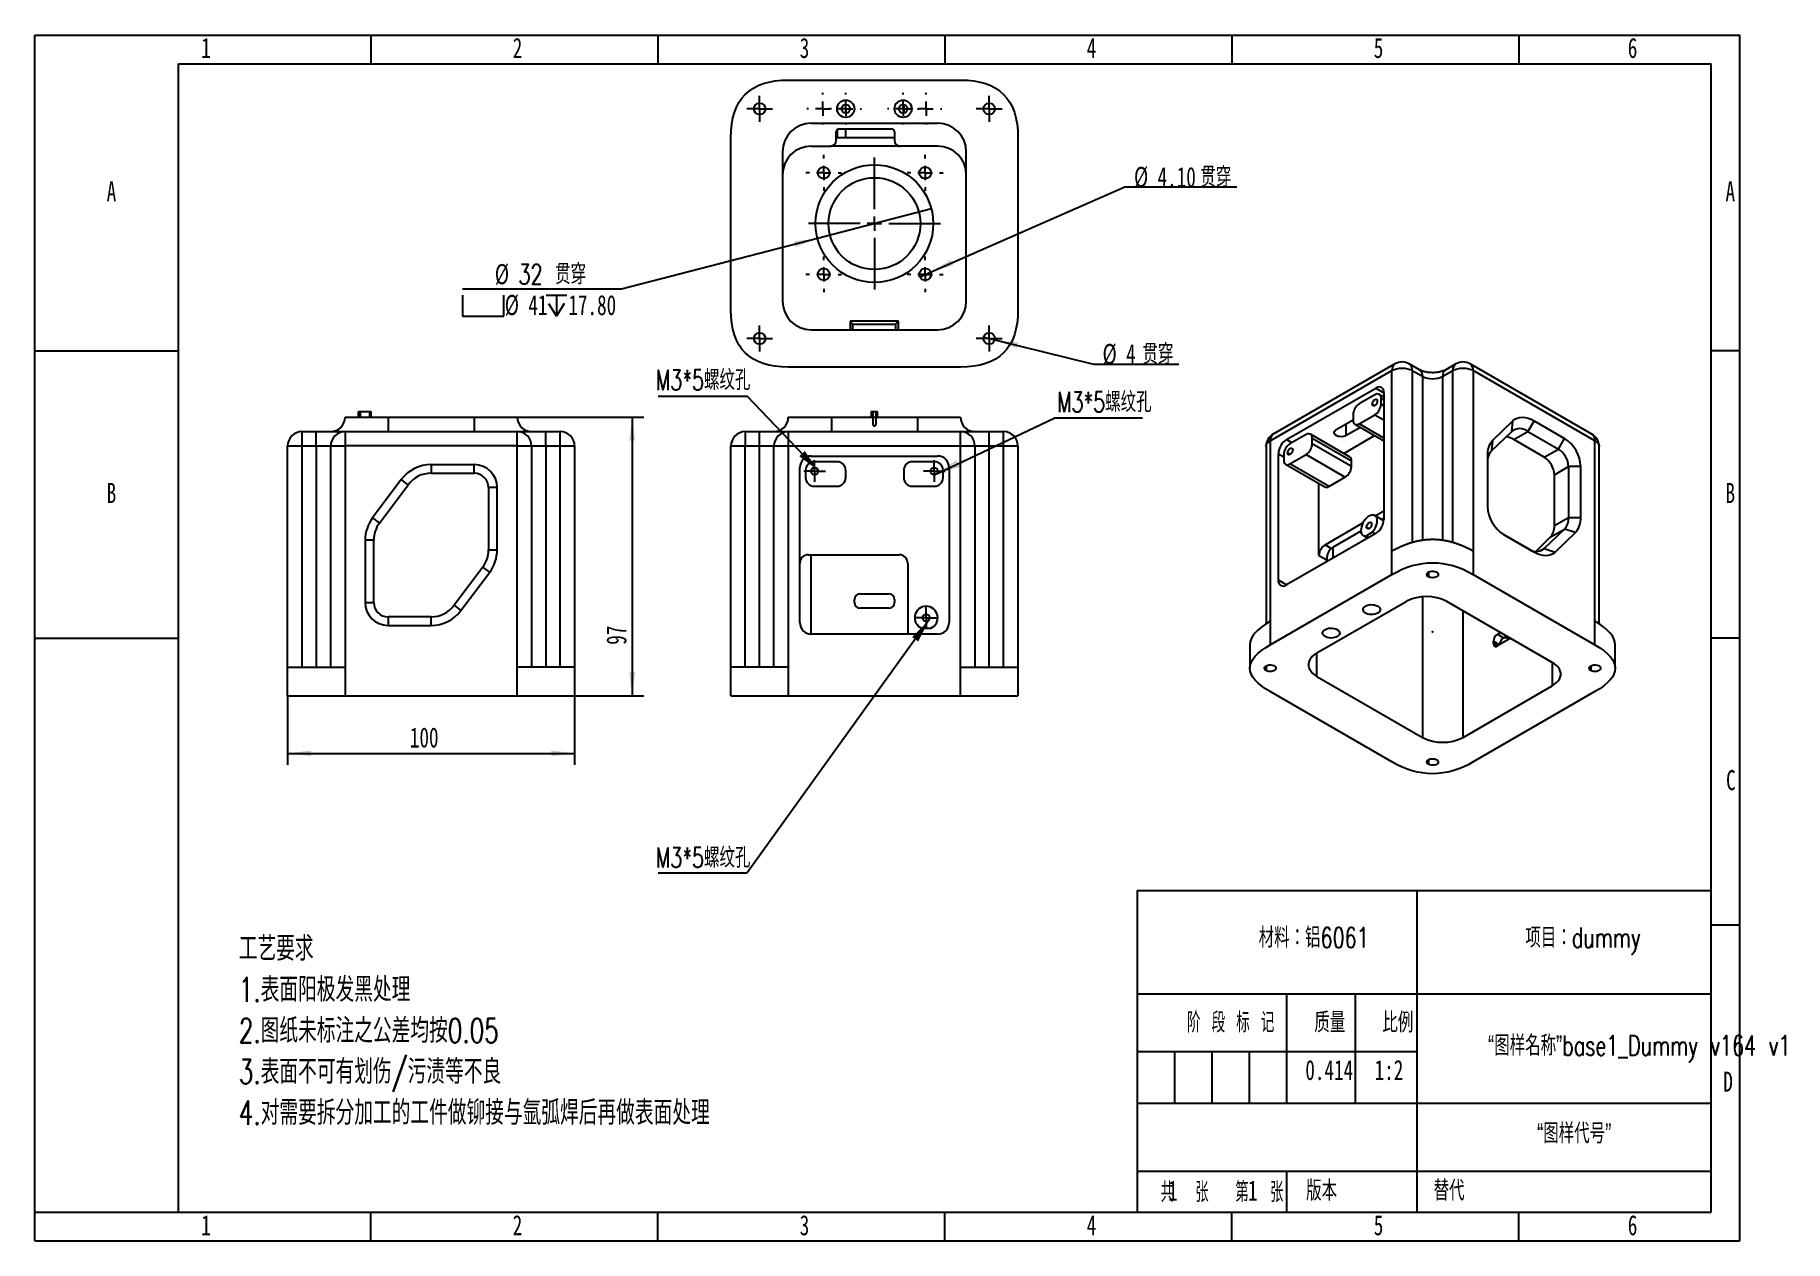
# Model space of a CAD drawing. Header units: millimetres. Extents: x 0 to 305, y 0 to 210.
import ezdxf

# ---------------------------------------------------------------- set-up
doc = ezdxf.new("R2010")
doc.units = ezdxf.units.MM
doc.header["$PDSIZE"] = -1
doc.layers.add('图框', color=7, linetype='Continuous')
doc.styles.add('SLDTEXTSTYLE0', font='TXT', dxfattribs={"width": 0.7, "bigfont": 'bigfont'})
doc.styles.add('SLDTEXTSTYLE1', font='TXT', dxfattribs={"width": 0.6, "bigfont": 'bigfont'})
doc.styles.add('SLDTEXTSTYLE2', font='TXT', dxfattribs={"width": 0.614286, "bigfont": 'bigfont'})
doc.styles.add('SLDTEXTSTYLE3', font='TXT', dxfattribs={"width": 0.7})
doc.dimstyles.new('SLDDIMSTYLE0', dxfattribs={"dimtxt": 0.18, "dimasz": 4.08, "dimexe": 0, "dimexo": 0.0625, "dimgap": 0, "dimtad": 0, "dimtih": 1, "dimtoh": 1, "dimdec": 0, "dimrnd": 1e-09, "dimzin": 0, "dimdsep": 46, "dimtxsty": 'Standard', "dimsah": 1, "dimcen": 0.09, "dimadec": 0, "dimazin": 0, "dimtfac": 4.08, "dimtdec": 0, "dimtofl": 0, "dimtmove": 0, "dimatfit": 3, "dimfxl": 1, "dimfrac": 2, "dimtolj": 1, "dimtzin": 0, "dimarcsym": 0})
doc.dimstyles.new('SLDDIMSTYLE1', dxfattribs={"dimtxt": 3.5, "dimasz": 4.08, "dimexe": 0, "dimexo": 0.0625, "dimgap": 0.875, "dimtad": 0, "dimtih": 1, "dimtoh": 1, "dimlfac": 2, "dimrnd": 1e-09, "dimzin": 12, "dimdsep": 46, "dimtxsty": 'SLDTEXTSTYLE3', "dimblk1": 'NONE', "dimsah": 1, "dimcen": 0, "dimadec": 0, "dimazin": 3, "dimtfac": 1, "dimtmove": 0, "dimatfit": 3, "dimldrblk": 'NONE', "dimfxl": 1, "dimfrac": 2, "dimtolj": 1, "dimtzin": 12, "dimarcsym": 0})
doc.dimstyles.new('SLDDIMSTYLE2', dxfattribs={"dimtxt": 3.5, "dimasz": 4.08, "dimexe": 0, "dimexo": 0.0625, "dimgap": 0.875, "dimtad": 0, "dimtih": 1, "dimtoh": 1, "dimlfac": 2, "dimrnd": 1e-09, "dimzin": 4, "dimdsep": 46, "dimtxsty": 'SLDTEXTSTYLE3', "dimblk1": 'NONE', "dimsah": 1, "dimcen": 0, "dimadec": 0, "dimazin": 1, "dimtfac": 1, "dimtmove": 0, "dimatfit": 3, "dimldrblk": 'NONE', "dimfxl": 1, "dimfrac": 2, "dimtolj": 1, "dimtzin": 12, "dimarcsym": 0})
doc.dimstyles.new('SLDDIMSTYLE3', dxfattribs={"dimtxt": 3.5, "dimasz": 4.08, "dimexe": 0, "dimexo": 0.0625, "dimgap": 0.875, "dimtad": 2, "dimlfac": 2, "dimrnd": 1e-09, "dimzin": 12, "dimdsep": 46, "dimtxsty": 'SLDTEXTSTYLE3', "dimsah": 1, "dimcen": 0.09, "dimadec": 0, "dimazin": 3, "dimtfac": 1, "dimtofl": 0, "dimtmove": 0, "dimatfit": 3, "dimfxl": 1, "dimfrac": 2, "dimtolj": 1, "dimtzin": 12, "dimarcsym": 0})

msp = doc.modelspace()

# ---------------------------------------------------------------- texts
at = {"layer": '图框'}
for s, insert, char_height, attachment_point, style in [('1', (29.7944, 209.4995), 3.5, 2, 'SLDTEXTSTYLE3'), ('2', (84.0444, 209.4995), 3.5, 2, 'SLDTEXTSTYLE3'), ('3', (134.0444, 209.4995), 3.5, 2, 'SLDTEXTSTYLE3'), ('4', (184.0444, 209.4995), 3.5, 2, 'SLDTEXTSTYLE3'), ('5', (234.0444, 209.4995), 3.5, 2, 'SLDTEXTSTYLE3'), ('6', (278.2969, 209.4995), 3.5, 2, 'SLDTEXTSTYLE3'), ('A', (13.3203, 184.5403), 3.5, 2, 'SLDTEXTSTYLE3'), ('A', (295.3203, 184.5403), 3.5, 2, 'SLDTEXTSTYLE3'), ('B', (13.3203, 131.9995), 3.5, 2, 'SLDTEXTSTYLE3'), ('B', (295.3203, 131.9995), 3.5, 2, 'SLDTEXTSTYLE3'), ('C', (295.4273, 81.9995), 3.5, 2, 'SLDTEXTSTYLE3'), ('材料：铝6061', (222.7492, 54.5771), 3.5, 2, 'SLDTEXTSTYLE0'), ('工艺要求', (35.4996, 53.0424), 4.23333, 1, 'SLDTEXTSTYLE0'), ('项目：dummy', (269.65, 54.5771), 3.5, 2, 'SLDTEXTSTYLE0'), ('1.表面阳极发黑处理', (35.4996, 45.898), 4.23333, 1, 'SLDTEXTSTYLE0'), ('阶 段 标 记', (208.2861, 39.8054), 3.5, 2, 'SLDTEXTSTYLE2'), ('质量', (225.5533, 39.8054), 3.5, 2, 'SLDTEXTSTYLE0'), ('比例', (237.4005, 39.8054), 3.5, 2, 'SLDTEXTSTYLE0'), ('2.图纸未标注之公差均按0.05', (35.4996, 38.7535), 4.233333, 1, 'SLDTEXTSTYLE0'), ('“图样名称”base1_Dummy v164 v1', (279.4591, 35.7907), 3.5, 2, 'SLDTEXTSTYLE0'), ('3.表面不可有划伤/污渍等不良', (35.4996, 31.6091), 4.233333, 1, 'SLDTEXTSTYLE0'), ('0.414', (225.4554, 31.5205), 3.5, 2, 'SLDTEXTSTYLE3'), ('1:2', (235.8582, 31.5205), 3.5, 2, 'SLDTEXTSTYLE3'), ('D', (294.9297, 29.4995), 3.5, 2, 'SLDTEXTSTYLE3'), ('4.对需要拆分加工的工件做铆接与氩弧焊后再做表面处理', (35.4996, 24.4646), 4.233333, 1, 'SLDTEXTSTYLE0'), ('“图样代号”', (268.1266, 20.4896), 3.5, 2, 'SLDTEXTSTYLE0'), ('共  张', (200.2625, 10.2618), 3.5, 2, 'SLDTEXTSTYLE1'), ('1', (197.3926, 10.5314), 3.5, 1, 'SLDTEXTSTYLE3'), ('第  张', (213.2899, 10.2618), 3.5, 2, 'SLDTEXTSTYLE1'), ('1', (211.295, 10.5314), 3.5, 1, 'SLDTEXTSTYLE3'), ('版本', (224.1202, 10.5314), 3.5, 2, 'SLDTEXTSTYLE0'), ('替代', (243.6406, 10.5314), 3.5, 1, 'SLDTEXTSTYLE0'), ('1', (29.7944, 4.4995), 3.5, 2, 'SLDTEXTSTYLE3'), ('2', (84.0444, 4.4995), 3.5, 2, 'SLDTEXTSTYLE3'), ('3', (134.0444, 4.4995), 3.5, 2, 'SLDTEXTSTYLE3'), ('4', (184.0444, 4.4995), 3.5, 2, 'SLDTEXTSTYLE3'), ('5', (234.0444, 4.4995), 3.5, 2, 'SLDTEXTSTYLE3'), ('6', (278.2969, 4.4995), 3.5, 2, 'SLDTEXTSTYLE3')]:
    msp.add_mtext(s, dxfattribs=dict(at, insert=insert, char_height=char_height, attachment_point=attachment_point, style=style))

# ---------------------------------------------------------------- blocks, each defined once
blk = doc.blocks.new('SW_NOTE_0')
at = {"layer": '图框', "color": 0}
blk.add_line((-15.5, 0), (0, 0), dxfattribs=at)
at = {"layer": '图框', "color": 0, "insert": (-15.94, 4.43), "char_height": 3.5, "attachment_point": 1, "style": 'SLDTEXTSTYLE0'}
blk.add_mtext('M3*5螺纹孔', dxfattribs=at)
blk = doc.blocks.new('SW_NOTE_0_1')
at = {"layer": '图框', "color": 0}
blk.add_line((15.34, 0), (0, 0), dxfattribs=at)
at = {"layer": '图框', "color": 0, "insert": (0.47, 4.55), "char_height": 3.5, "attachment_point": 1, "style": 'SLDTEXTSTYLE0'}
blk.add_mtext('M3*5螺纹孔', dxfattribs=at)
blk = doc.blocks.new('SW_NOTE_0_2')
at = {"layer": '图框', "color": 0}
blk.add_line((-15.5, 0), (0, 0), dxfattribs=at)
at = {"layer": '图框', "color": 0, "insert": (-15.94, 4.56), "char_height": 3.5, "attachment_point": 1, "style": 'SLDTEXTSTYLE0'}
blk.add_mtext('M3*5螺纹孔', dxfattribs=at)
blk = doc.blocks.new('SW_CENTERMARKSYMBOL_0')
at = {"layer": '图框', "color": 0}
for p, q in [((-1.25, 0), (-1.88225, 0)), ((0, 0), (-1.25, 0)), ((0, 1.25), (0, 1.88225)), ((0, 0), (0, 1.25)), ((0, 0), (0, -1.25)), ((0, 0), (1.25, 0)), ((1.25, 0), (1.88225, 0)), ((0, -1.25), (0, -1.88225))]:
    blk.add_line(p, q, dxfattribs=at)
blk = doc.blocks.new('SW_CENTERMARKSYMBOL_1')
at = {"layer": '图框', "color": 0}
for p, q in [((-1.25, 0), (-1.88225, 0)), ((0, 0), (-1.25, 0)), ((0, 1.25), (0, 1.88225)), ((0, 0), (0, 1.25)), ((0, 0), (0, -1.25)), ((0, 0), (1.25, 0)), ((1.25, 0), (1.88225, 0)), ((0, -1.25), (0, -1.88225))]:
    blk.add_line(p, q, dxfattribs=at)
blk = doc.blocks.new('SW_CENTERMARKSYMBOL_2')
at = {"layer": '图框', "color": 0}
for p, q in [((-1.25, 0), (-1.88225, 0)), ((0, 0), (-1.25, 0)), ((0, 1.25), (0, 1.88225)), ((0, 0), (0, 1.25)), ((0, 0), (0, -1.25)), ((0, 0), (1.25, 0)), ((1.25, 0), (1.88225, 0)), ((0, -1.25), (0, -1.88225))]:
    blk.add_line(p, q, dxfattribs=at)
blk = doc.blocks.new('_D')
at = {"layer": '图框'}
for p, q in [((165.26, 157.4), (167.2, 156.92)), ((167.2, 156.92), (184.37, 152.71)), ((184.37, 152.71), (199.26, 152.71))]:
    blk.add_line(p, q, dxfattribs=at)
blk.add_solid([(167.2, 156.92), (171.04, 155.45), (171.28, 156.44)], dxfattribs=at)
at = {"layer": '图框', "char_height": 3.5, "attachment_point": 1}
for s, insert, style in [('%%c', (185.96, 156.2), 'SLDTEXTSTYLE3'), ('4', (190.07, 156.18), 'SLDTEXTSTYLE3'), ('贯穿', (192.92, 156.18), 'SLDTEXTSTYLE0')]:
    blk.add_mtext(s, dxfattribs=dict(at, insert=insert, style=style))
blk = doc.blocks.new('_None')
blk = doc.blocks.new('_D_1')
at = {"layer": '图框'}
for p, q in [((156.01, 168.73), (189.85, 183.55)), ((189.85, 183.55), (209.34, 183.55)), ((154.13, 167.91), (156.01, 168.73))]:
    blk.add_line(p, q, dxfattribs=at)
blk.add_solid([(156.01, 168.73), (159.95, 169.9), (159.54, 170.83)], dxfattribs=at)
at = {"layer": '图框', "char_height": 3.5, "attachment_point": 1}
for s, insert, style in [('%%c', (191.44, 187.04), 'SLDTEXTSTYLE3'), ('4.10', (195.55, 187.02), 'SLDTEXTSTYLE3'), ('贯穿', (203, 187.02), 'SLDTEXTSTYLE0')]:
    blk.add_mtext(s, dxfattribs=dict(at, insert=insert, style=style))
blk = doc.blocks.new('SW_SYMBOL_HOLE_SPOT')
at = {"layer": '图框', "color": 0}
for p, q in [((0, 875), (0, 75)), ((1600, 75), (1600, 875)), ((0, 75), (1600, 75))]:
    blk.add_line(p, q, dxfattribs=at)
blk = doc.blocks.new('SW_SYMBOL_HOLE_DEPTH')
at = {"layer": '图框', "color": 0}
for p, q in [((0, 875), (800, 875)), ((400, 875), (400, 75)), ((100, 555), (400, 75)), ((700, 555), (400, 75))]:
    blk.add_line(p, q, dxfattribs=at)
blk = doc.blocks.new('_D_2')
at = {"layer": '图框'}
for p, q in [((156.15, 179.72), (136.31, 174.59)), ((136.31, 174.59), (102.17, 165.76)), ((102.17, 165.76), (74.47, 165.76))]:
    blk.add_line(p, q, dxfattribs=at)
blk.add_solid([(136.31, 174.59), (132.23, 174.06), (132.48, 173.08)], dxfattribs=at)
at = {"layer": '图框', "xscale": 0.0045117371, "yscale": 0.0045117371, "zscale": 0.0045117371}
for name, p in [('SW_SYMBOL_HOLE_SPOT', (74.47, 160.73)), ('SW_SYMBOL_HOLE_DEPTH', (89.02, 160.73))]:
    blk.add_blockref(name, p, dxfattribs=at)
at = {"layer": '图框', "char_height": 3.5, "attachment_point": 1}
for s, insert, style in [('%%c', (80.1, 170.11), 'SLDTEXTSTYLE3'), ('32 贯穿', (84.22, 170.09), 'SLDTEXTSTYLE0'), ('%%c', (81.83, 164.74), 'SLDTEXTSTYLE3'), ('41', (85.94, 164.72), 'SLDTEXTSTYLE3'), ('17.80', (92.91, 164.72), 'SLDTEXTSTYLE3')]:
    blk.add_mtext(s, dxfattribs=dict(at, insert=insert, style=style))
blk = doc.blocks.new('SW_CENTERMARKSYMBOL_3')
at = {"layer": '图框', "color": 0}
for p, q in [((0, 2.5), (0, 11.5)), ((-2.5, 0), (-11.5, 0)), ((0, 0), (-1.25, 0)), ((0, 0), (0, 1.25)), ((0, 0), (0, -1.25)), ((0, 0), (1.25, 0)), ((2.5, 0), (11.5, 0)), ((0, -2.5), (0, -11.5))]:
    blk.add_line(p, q, dxfattribs=at)
blk = doc.blocks.new('SW_CENTERMARKSYMBOL_4')
at = {"layer": '图框', "color": 0}
for p, q in [((-1.25, 0), (-2.25, 0)), ((0, 0), (-1.25, 0)), ((0, 1.25), (0, 2.25)), ((0, 0), (0, 1.25)), ((0, 0), (0, -1.25)), ((0, 0), (1.25, 0)), ((1.25, 0), (2.25, 0)), ((0, -1.25), (0, -2.25))]:
    blk.add_line(p, q, dxfattribs=at)
blk = doc.blocks.new('SW_CENTERMARKSYMBOL_5')
at = {"layer": '图框', "color": 0}
for p, q in [((-1.25, 0), (-2.25, 0)), ((0, 0), (-1.25, 0)), ((0, 1.25), (0, 2.25)), ((0, 0), (0, 1.25)), ((0, 0), (0, -1.25)), ((0, 0), (1.25, 0)), ((1.25, 0), (2.25, 0)), ((0, -1.25), (0, -2.25))]:
    blk.add_line(p, q, dxfattribs=at)
blk = doc.blocks.new('SW_CENTERMARKSYMBOL_6')
at = {"layer": '图框', "color": 0}
for p, q in [((-2.5, 0), (-2.75, 0)), ((0, 0), (-1.25, 0)), ((0, 2.5), (0, 2.75)), ((0, 0), (0, 1.25)), ((0, 0), (0, -1.25)), ((0, 0), (1.25, 0)), ((2.5, 0), (2.75, 0)), ((0, -2.5), (0, -2.75))]:
    blk.add_line(p, q, dxfattribs=at)
blk = doc.blocks.new('SW_CENTERMARKSYMBOL_7')
at = {"layer": '图框', "color": 0}
for p, q in [((-2.5, 0), (-2.75, 0)), ((0, 0), (-1.25, 0)), ((0, 2.5), (0, 2.75)), ((0, 0), (0, 1.25)), ((0, 0), (0, -1.25)), ((0, 0), (1.25, 0)), ((2.5, 0), (2.75, 0)), ((0, -2.5), (0, -2.75))]:
    blk.add_line(p, q, dxfattribs=at)
blk = doc.blocks.new('SW_CENTERMARKSYMBOL_8')
at = {"layer": '图框', "color": 0}
for p, q in [((0, 2.5), (0, 3.125)), ((-2.5, 0), (-3.125, 0)), ((0, 0), (-1.25, 0)), ((0, 0), (0, 1.25)), ((0, 0), (0, -1.25)), ((0, 0), (1.25, 0)), ((2.5, 0), (3.125, 0)), ((0, -2.5), (0, -3.125))]:
    blk.add_line(p, q, dxfattribs=at)
blk = doc.blocks.new('SW_CENTERMARKSYMBOL_9')
at = {"layer": '图框', "color": 0}
for p, q in [((0, 2.5), (0, 3.125)), ((-2.5, 0), (-3.125, 0)), ((0, 0), (-1.25, 0)), ((0, 0), (0, 1.25)), ((0, 0), (0, -1.25)), ((0, 0), (1.25, 0)), ((2.5, 0), (3.125, 0)), ((0, -2.5), (0, -3.125))]:
    blk.add_line(p, q, dxfattribs=at)
blk = doc.blocks.new('SW_CENTERMARKSYMBOL_10')
at = {"layer": '图框', "color": 0}
for p, q in [((-1.25, 0), (-2.25, 0)), ((0, 0), (-1.25, 0)), ((0, 1.25), (0, 2.25)), ((0, 0), (0, 1.25)), ((0, 0), (0, -1.25)), ((0, 0), (1.25, 0)), ((1.25, 0), (2.25, 0)), ((0, -1.25), (0, -2.25))]:
    blk.add_line(p, q, dxfattribs=at)
blk = doc.blocks.new('SW_CENTERMARKSYMBOL_11')
at = {"layer": '图框', "color": 0}
for p, q in [((-1.25, 0), (-2.25, 0)), ((0, 0), (-1.25, 0)), ((0, 1.25), (0, 2.25)), ((0, 0), (0, 1.25)), ((0, 0), (0, -1.25)), ((0, 0), (1.25, 0)), ((1.25, 0), (2.25, 0)), ((0, -1.25), (0, -2.25))]:
    blk.add_line(p, q, dxfattribs=at)
blk = doc.blocks.new('SW_CENTERMARKSYMBOL_12')
at = {"layer": '图框', "color": 0}
for p, q in [((-2.5, 0), (-2.75, 0)), ((0, 0), (-1.25, 0)), ((0, 2.5), (0, 2.75)), ((0, 0), (0, 1.25)), ((0, 0), (0, -1.25)), ((0, 0), (1.25, 0)), ((2.5, 0), (2.75, 0)), ((0, -2.5), (0, -2.75))]:
    blk.add_line(p, q, dxfattribs=at)
blk = doc.blocks.new('SW_CENTERMARKSYMBOL_13')
at = {"layer": '图框', "color": 0}
for p, q in [((-2.5, 0), (-2.75, 0)), ((0, 0), (-1.25, 0)), ((0, 2.5), (0, 2.75)), ((0, 0), (0, 1.25)), ((0, 0), (0, -1.25)), ((0, 0), (1.25, 0)), ((2.5, 0), (2.75, 0)), ((0, -2.5), (0, -2.75))]:
    blk.add_line(p, q, dxfattribs=at)
blk = doc.blocks.new('SW_CENTERMARKSYMBOL_14')
at = {"layer": '图框', "color": 0}
for p, q in [((0, 2.5), (0, 3.125)), ((-2.5, 0), (-3.125, 0)), ((0, 0), (-1.25, 0)), ((0, 0), (0, 1.25)), ((0, 0), (0, -1.25)), ((0, 0), (1.25, 0)), ((2.5, 0), (3.125, 0)), ((0, -2.5), (0, -3.125))]:
    blk.add_line(p, q, dxfattribs=at)
blk = doc.blocks.new('SW_CENTERMARKSYMBOL_15')
at = {"layer": '图框', "color": 0}
for p, q in [((0, 2.5), (0, 3.125)), ((-2.5, 0), (-3.125, 0)), ((0, 0), (-1.25, 0)), ((0, 0), (0, 1.25)), ((0, 0), (0, -1.25)), ((0, 0), (1.25, 0)), ((2.5, 0), (3.125, 0)), ((0, -2.5), (0, -3.125))]:
    blk.add_line(p, q, dxfattribs=at)
blk = doc.blocks.new('_D_3')
at = {"layer": '图框'}
for p, q in [((76.5, 143.44), (106.03, 143.44)), ((104.03, 143.44), (104.03, 94.94)), ((87.5, 94.94), (106.03, 94.94))]:
    blk.add_line(p, q, dxfattribs=at)
for points in [[(104.03, 143.44), (103.52, 139.36), (104.54, 139.36)], [(104.03, 94.94), (104.54, 99.02), (103.52, 99.02)]]:
    blk.add_solid(points, dxfattribs=at)
at = {"layer": '图框', "insert": (99.52, 103.82), "char_height": 3.5, "attachment_point": 1, "rotation": 90, "style": 'SLDTEXTSTYLE3'}
blk.add_mtext('97', dxfattribs=at)
blk = doc.blocks.new('_D_4')
at = {"layer": '图框'}
for p, q in [((44, 94.94), (44, 82.91)), ((94, 94.94), (94, 82.91)), ((44, 84.91), (94, 84.91))]:
    blk.add_line(p, q, dxfattribs=at)
for points in [[(44, 84.91), (48.08, 84.41), (48.08, 85.42)], [(94, 84.91), (89.92, 85.42), (89.92, 84.41)]]:
    blk.add_solid(points, dxfattribs=at)
at = {"layer": '图框', "insert": (65.3, 89.43), "char_height": 3.5, "attachment_point": 1, "style": 'SLDTEXTSTYLE3'}
blk.add_mtext('100', dxfattribs=at)

# ---------------------------------------------------------------- dimensions: what is measured, and where the dimension line sits
at = {"layer": '图框'}
for p1, p2, text, dimstyle, picture, middle in [((154.1286, 167.9071), (156.0065, 168.7294), '<> 贯穿', 'SLDDIMSTYLE2', '_D_1', (200.3902, 185.194)), ((156.1523, 179.7231), (136.3051, 174.5911), '%%c32 贯穿\\P{\\fGDT;v}<>{\\fGDT;x}17.80', 'SLDDIMSTYLE1', '_D_2', (87.5235, 165.153)), ((165.2575, 157.3952), (167.1999, 156.919), '<> 贯穿', 'SLDDIMSTYLE1', '_D', (192.6103, 154.3549))]:
    dim = msp.add_diameter_dim_2p(p1=p1, p2=p2, text=text, dimstyle=dimstyle, dxfattribs=at)
    dim.commit()
    dim.dimension.update_dxf_attribs({"geometry": picture, "text_midpoint": middle, "dimtype": 163})
dim = msp.add_linear_dim(base=(104.0299, 94.9385), p1=(76.5049, 143.4385), p2=(87.5049, 94.9385), angle=90, dimstyle='SLDDIMSTYLE3', dxfattribs=at)
dim.commit()
dim.dimension.update_dxf_attribs({"geometry": '_D_3', "text_midpoint": (104.0299, 105.3494), "dimtype": 160})
dim = msp.add_linear_dim(base=(94.0049, 84.9135), p1=(44.0049, 94.9385), p2=(94.0049, 94.9385), dimstyle='SLDDIMSTYLE3', dxfattribs=at)
dim.commit()
dim.dimension.update_dxf_attribs({"geometry": '_D_4', "text_midpoint": (67.6072, 84.9135), "dimtype": 160})

# ---------------------------------------------------------------- linework, layer by layer
at = {"color": 7, "linetype": 'Continuous', "lineweight": 25}
for p, q in [((131.2287, 202.1571), (161.2287, 202.1571)), ((141.2287, 196.4071), (141.2287, 197.9071)), ((151.3223, 197.9012), (151.3223, 196.413)), ((121.2287, 162.1571), (121.2287, 192.1571)), ((135.2287, 194.6571), (157.2287, 194.6571)), ((139.5544, 191.6571), (139.5544, 193.1571)), ((139.5544, 192.1571), (149.7287, 192.1571)), ((139.7287, 193.5365), (139.7287, 192.1571)), ((140.0544, 193.6571), (149.2287, 193.6571)), ((141.2287, 192.1571), (141.2287, 193.6571)), ((149.7287, 193.1571), (149.7287, 191.6571)), ((171.2287, 192.1571), (171.2287, 162.1571)), ((130.2287, 189.6571), (130.2287, 163.6571)), ((135.2287, 190.6571), (138.5544, 190.6571)), ((150.5231, 190.6571), (138.5544, 190.6571)), ((150.5231, 190.6785), (150.5231, 190.6571)), ((150.5231, 190.6571), (150.7287, 190.6571)), ((157.2287, 190.6571), (150.7287, 190.6571)), ((162.2287, 163.6571), (162.2287, 189.6571)), ((135.2287, 158.6571), (157.2287, 158.6571)), ((150.3936, 160.1571), (141.9787, 160.1571)), ((141.9787, 160.1571), (141.9787, 158.6571)), ((142.4787, 159.6571), (141.9787, 160.1571)), ((142.4787, 158.6571), (142.4787, 159.6571)), ((142.4787, 159.6571), (149.8936, 159.6571)), ((150.3936, 160.1571), (149.8936, 159.6571)), ((149.8936, 159.6571), (149.8936, 158.6571)), ((150.3936, 158.6571), (150.3936, 160.1571)), ((236.9041, 152.7312), (215.6909, 140.4851)), ((241.1717, 151.7107), (239.4039, 152.7312)), ((247.5107, 152.7312), (245.743, 151.7107)), ((271.2237, 140.4851), (250.0105, 152.7312)), ((161.2287, 152.1571), (131.2287, 152.1571)), ((215.1731, 139.3405), (236.3863, 151.5866)), ((236.3863, 120.1498), (236.3863, 151.5866)), ((239.9218, 151.5866), (241.6896, 150.5661)), ((239.9218, 151.5866), (239.9218, 121.6805)), ((241.6896, 150.5661), (241.6896, 122.0632)), ((245.2251, 150.5661), (246.9929, 151.5866)), ((245.2251, 122.0632), (245.2251, 150.5661)), ((246.9929, 121.6805), (246.9929, 151.5866)), ((250.5284, 151.5866), (250.5284, 120.1498)), ((271.7416, 139.3405), (250.5284, 151.5866)), ((218.0015, 139.5443), (233.5578, 148.5248)), ((233.4132, 147.3492), (230.6807, 145.7718)), ((233.5578, 148.5248), (234.9721, 147.7084)), ((234.9721, 146.9565), (234.1631, 147.4235)), ((234.4738, 145.7138), (234.4738, 146.7367)), ((234.4738, 146.7367), (234.9721, 146.4491)), ((234.9721, 147.7082), (234.9721, 125.6616)), ((54.0049, 143.4385), (61.5049, 143.4385)), ((56.3566, 143.4385), (56.3566, 144.4385)), ((56.3566, 144.4385), (56.6175, 144.4385)), ((56.6175, 144.4385), (56.6175, 143.4385)), ((56.6175, 144.4385), (58.2658, 144.4385)), ((58.2658, 144.4385), (58.2658, 143.4385)), ((58.2658, 144.4385), (58.5049, 144.4385)), ((58.5049, 144.4385), (58.5049, 143.4385)), ((61.5049, 143.4385), (61.5049, 140.9385)), ((61.5049, 143.4385), (76.5049, 143.4385)), ((76.5049, 143.4385), (76.5049, 140.9385)), ((76.5049, 143.4385), (84.0049, 143.4385)), ((131.2287, 143.4385), (138.7287, 143.4385)), ((138.7287, 143.4385), (138.7287, 140.9385)), ((138.7287, 143.4385), (145.9787, 143.4385)), ((145.6876, 144.4385), (145.6876, 143.4385)), ((145.6876, 144.4385), (145.9376, 144.4385)), ((145.9376, 144.4385), (145.9376, 143.4385)), ((145.9376, 144.4385), (146.5198, 144.4385)), ((145.9787, 142.1697), (145.9787, 143.4385)), ((145.9787, 143.4385), (146.4787, 143.4385)), ((146.4787, 143.4385), (153.7287, 143.4385)), ((146.4787, 143.4385), (146.4787, 142.1697)), ((146.5198, 143.4385), (146.5198, 144.4385)), ((146.5198, 144.4385), (146.7698, 144.4385)), ((146.7698, 143.4385), (146.7698, 144.4385)), ((153.7287, 143.4385), (153.7287, 140.9385)), ((153.7287, 143.4385), (161.2287, 143.4385)), ((229.62, 143.9347), (229.62, 142.9118)), ((230.6807, 142.2992), (233.4132, 143.8767)), ((232.9351, 145.74), (233.3822, 145.4819)), ((233.4132, 143.8767), (234.9721, 142.9767)), ((234.9721, 145.4262), (234.4738, 145.7138)), ((46.5049, 140.9385), (46.5049, 138.4385)), ((46.5049, 140.9385), (49.0049, 140.9385)), ((49.0049, 138.4385), (49.0049, 140.9385)), ((49.0049, 140.9385), (54.0049, 140.9385)), ((54.0049, 140.9385), (54.0049, 138.4385)), ((54.0049, 140.9385), (84.0049, 140.9385)), ((84.0049, 140.9385), (89.0049, 140.9385)), ((89.0049, 138.4385), (89.0049, 140.9385)), ((89.0049, 140.9385), (91.5049, 140.9385)), ((91.5049, 138.4385), (91.5049, 140.9385)), ((123.7287, 140.9385), (123.7287, 138.4385)), ((123.7287, 140.9385), (126.2287, 140.9385)), ((126.2287, 138.4385), (126.2287, 140.9385)), ((126.2287, 140.9385), (131.2287, 140.9385)), ((131.2287, 140.9385), (131.2287, 138.4385)), ((131.2287, 140.9385), (161.2287, 140.9385)), ((161.2287, 140.9385), (166.2287, 140.9385)), ((166.2287, 138.4385), (166.2287, 140.9385)), ((166.2287, 140.9385), (168.7287, 140.9385)), ((168.7287, 138.4385), (168.7287, 140.9385)), ((221.4221, 140.427), (218.5937, 138.7941)), ((229.0045, 136.5569), (222.1721, 140.5012)), ((226.6636, 141.2792), (229.62, 142.986)), ((227.9866, 137.1446), (233.359, 140.2459)), ((228.4313, 140.2587), (228.4313, 142.2997)), ((230.8841, 141.6747), (228.4313, 140.2587)), ((229.9308, 142.225), (234.9721, 139.3147)), ((234.9721, 139.8219), (230.6807, 142.2992)), ((253.7104, 137.5698), (257.2459, 140.9724)), ((257.4581, 142.8094), (253.9225, 139.4069)), ((257.2459, 140.9724), (257.4581, 142.8094)), ((257.5995, 139.5439), (260.0744, 140.9727)), ((261.135, 142.8098), (260.0744, 140.9727)), ((260.0744, 140.9727), (265.3777, 137.9111)), ((261.135, 142.8098), (266.4383, 139.7483)), ((44.0049, 99.9385), (44.0049, 138.4385)), ((46.5049, 138.4385), (46.5049, 99.9385)), ((46.5049, 138.4385), (49.0049, 138.4385)), ((49.0049, 138.4385), (51.5049, 138.4385)), ((49.0049, 138.4385), (49.0049, 99.9385)), ((51.5049, 99.9385), (51.5049, 138.4385)), ((54.0049, 138.4385), (54.0049, 99.9385)), ((84.0049, 138.4385), (54.0049, 138.4385)), ((84.0049, 99.9385), (84.0049, 138.4385)), ((86.5049, 138.4385), (86.5049, 99.9385)), ((86.5049, 138.4385), (89.0049, 138.4385)), ((89.0049, 138.4385), (89.0049, 99.9385)), ((89.0049, 138.4385), (91.5049, 138.4385)), ((91.5049, 99.9385), (91.5049, 138.4385)), ((94.0049, 138.4385), (94.0049, 99.9385)), ((121.2287, 99.9385), (121.2287, 138.4385)), ((123.7287, 99.9385), (123.7287, 138.4385)), ((123.7287, 138.4385), (126.2287, 138.4385)), ((126.2287, 138.4385), (128.7287, 138.4385)), ((126.2287, 99.9385), (126.2287, 138.4385)), ((128.7287, 99.9385), (128.7287, 138.4385)), ((131.2287, 138.4385), (131.2287, 99.9385)), ((131.2287, 138.4385), (161.2287, 138.4385)), ((161.2287, 99.9385), (161.2287, 138.4385)), ((163.7287, 138.4385), (163.7287, 99.9385)), ((163.7287, 138.4385), (166.2287, 138.4385)), ((166.2287, 99.9385), (166.2287, 138.4385)), ((166.2287, 138.4385), (168.7287, 138.4385)), ((168.7287, 99.9385), (168.7287, 138.4385)), ((171.2287, 138.4385), (171.2287, 99.9385)), ((214.4415, 138.321), (214.4415, 107.4429)), ((215.1731, 139.3405), (215.1731, 107.9037)), ((218.9474, 138.9983), (218.0015, 139.5443)), ((218.2074, 137.2379), (218.6546, 136.9798)), ((222.4828, 138.7915), (222.4828, 139.8145)), ((222.4828, 139.8145), (229.3152, 135.8702)), ((229.3152, 134.8472), (222.4828, 138.7915)), ((253.9225, 139.4069), (253.7104, 137.5698)), ((262.9028, 136.4824), (257.5995, 139.5439)), ((262.9028, 136.4824), (265.3777, 137.9111)), ((265.3777, 137.9111), (266.4383, 139.7483)), ((271.7416, 107.9037), (271.7416, 139.3405)), ((272.4732, 107.4429), (272.4732, 138.321)), ((69.0049, 135.1885), (76.5049, 135.1885)), ((69.0049, 135.1885), (69.0049, 133.6885)), ((76.5049, 133.6885), (76.5049, 135.1885)), ((133.2287, 107.6885), (133.2287, 134.6885)), ((134.2287, 134.1885), (134.2287, 132.9357)), ((135.2287, 136.6885), (157.2287, 136.6885)), ((139.7287, 135.6885), (135.7287, 135.6885)), ((141.2287, 132.9357), (141.2287, 134.1885)), ((151.3223, 134.1885), (151.3223, 132.9357)), ((156.6866, 135.6885), (152.8223, 135.6885)), ((158.1866, 132.9357), (158.1866, 134.1885)), ((159.2287, 134.6885), (159.2287, 107.6885)), ((216.5873, 115.0483), (216.5873, 137.0949)), ((216.5873, 137.0949), (217.533, 136.5489)), ((217.533, 136.957), (217.533, 135.9341)), ((217.8438, 135.2473), (224.6762, 131.303)), ((218.5937, 135.3216), (221.4221, 136.9544)), ((225.4261, 131.3773), (218.5937, 135.3216)), ((221.4221, 136.9544), (228.2545, 133.0101)), ((229.3152, 134.8472), (229.3152, 135.8702)), ((253.0033, 136.753), (253.0033, 127.9071)), ((264.6705, 133.4206), (267.1454, 134.8493)), ((267.1454, 134.8493), (267.1454, 126.0034)), ((269.2667, 134.8493), (267.1454, 134.8493)), ((269.2667, 126.0034), (269.2667, 134.8493)), ((63.8049, 132.5885), (58.8049, 125.9219)), ((60.0049, 125.0219), (65.0049, 131.6885)), ((65.0049, 131.6885), (63.8049, 132.5885)), ((69.0049, 133.6885), (76.5049, 133.6885)), ((80.5049, 131.1885), (79.0049, 131.1885)), ((79.0049, 131.1885), (79.0049, 120.3552)), ((80.5049, 120.3552), (80.5049, 131.1885)), ((135.7287, 131.4357), (139.7287, 131.4357)), ((152.8223, 131.4357), (156.6866, 131.4357)), ((223.6584, 119.3816), (223.6584, 131.8906)), ((228.2545, 133.0101), (225.4261, 131.3773)), ((264.6705, 124.5747), (264.6705, 133.4206)), ((58.8049, 125.9219), (60.0049, 125.0219)), ((224.719, 121.2187), (231.3224, 125.0307)), ((234.9569, 125.414), (233.3941, 126.3162)), ((233.4716, 126.2714), (234.9721, 127.1376)), ((234.9721, 125.913), (234.5322, 125.6591)), ((264.6705, 124.5747), (267.1454, 126.0034)), ((267.1454, 126.0034), (269.2667, 126.0034)), ((57.5049, 122.0219), (57.5049, 111.1885)), ((59.0049, 122.0219), (57.5049, 122.0219)), ((59.0049, 111.1885), (59.0049, 122.0219)), ((233.5578, 123.2121), (218.0015, 114.2316)), ((230.9867, 123.6123), (226.1332, 120.8105)), ((231.0437, 123.3198), (230.7618, 123.4825)), ((231.3943, 122.852), (232.1641, 122.4075)), ((231.8276, 122.7607), (232.9607, 123.4148)), ((232.3018, 122.487), (231.8276, 122.7607)), ((231.9471, 124.326), (232.3943, 124.0678)), ((233.4349, 123.1411), (232.9607, 123.4148)), ((260.0744, 120.5591), (255.8005, 123.0264)), ((255.8317, 123.0082), (261.135, 119.9466)), ((261.4239, 120.0892), (263.9634, 122.5333)), ((266.4383, 123.962), (262.9028, 120.5594)), ((263.9634, 122.5333), (266.4383, 123.962)), ((264.812, 119.947), (268.3475, 123.3496)), ((268.3475, 123.3496), (266.4383, 123.962)), ((79.0049, 120.3552), (80.5049, 120.3552)), ((134.7287, 119.4946), (150.5231, 119.4946)), ((135.2287, 105.6885), (135.2287, 119.4946)), ((223.6584, 119.3816), (225.0142, 118.5989)), ((225.7974, 120.5962), (224.719, 121.2187)), ((226.1332, 118.9259), (226.1332, 120.8105)), ((236.3863, 116.0671), (236.3863, 120.1498)), ((250.5284, 120.1498), (250.5284, 116.0671)), ((261.135, 119.9466), (260.0744, 120.5591)), ((262.1952, 120.1509), (262.9028, 120.5594)), ((262.9028, 120.5594), (264.812, 119.947)), ((78.0049, 117.3552), (73.0049, 110.6885)), ((74.2049, 109.7885), (79.2049, 116.4552)), ((79.2049, 116.4552), (78.0049, 117.3552)), ((152.0231, 117.9946), (152.0231, 105.6885)), ((215.1731, 103.821), (236.3863, 116.0671)), ((225.0142, 118.2799), (225.0142, 118.5989)), ((242.7502, 116.4753), (242.7502, 115.6589)), ((250.5284, 116.0671), (271.7416, 103.821)), ((218.0017, 114.2317), (216.5873, 115.0483)), ((57.5049, 111.1885), (59.0049, 111.1885)), ((73.0049, 110.6885), (74.2049, 109.7885)), ((142.7287, 111.1885), (142.7287, 111.6885)), ((143.7287, 112.6885), (148.7287, 112.6885)), ((148.7287, 110.1885), (143.7287, 110.1885)), ((149.7287, 111.6885), (149.7287, 111.1885)), ((223.3048, 102.3922), (238.8611, 111.3727)), ((241.6896, 112.1891), (241.6896, 87.6969)), ((264.317, 100.7594), (245.9322, 111.3727)), ((69.0049, 108.6885), (61.5049, 108.6885)), ((61.5049, 108.6885), (61.5049, 107.1885)), ((61.5049, 107.1885), (69.0049, 107.1885)), ((69.0049, 107.1885), (69.0049, 108.6885)), ((215.1731, 107.9037), (215.1731, 103.821)), ((248.7606, 87.6969), (248.7606, 109.7399)), ((271.7416, 103.821), (271.7416, 107.9037)), ((157.2287, 105.6885), (135.2287, 105.6885)), ((154.4445, 106.6962), (156.0469, 106.6962)), ((211.6375, 103.8216), (211.6375, 99.7389)), ((254.0639, 104.0272), (254.0639, 104.4355)), ((254.0639, 104.4355), (255.1246, 103.8232)), ((254.0639, 104.0272), (254.7712, 103.6189)), ((254.771, 105.6602), (255.2993, 105.9652)), ((254.771, 105.6602), (255.8317, 105.0479)), ((257.0674, 104.9445), (254.771, 103.6189)), ((255.1246, 103.8232), (255.1246, 103.823)), ((256.36, 105.3529), (255.8317, 105.0479)), ((256.3025, 105.0977), (256.8176, 104.8003)), ((275.2771, 99.7389), (275.2771, 103.8216)), ((223.3048, 98.3102), (223.3048, 102.3922)), ((264.317, 100.7594), (264.317, 96.6774)), ((44.0049, 94.9385), (44.0049, 99.9385)), ((54.0049, 99.9385), (54.0049, 94.9385)), ((84.0049, 94.9385), (84.0049, 99.9385)), ((94.0049, 99.9385), (94.0049, 94.9385)), ((121.2287, 94.9385), (121.2287, 99.9385)), ((131.2287, 99.9385), (131.2287, 94.9385)), ((161.2287, 94.9385), (161.2287, 99.9385)), ((171.2287, 99.9385), (171.2287, 94.9385)), ((214.466, 100.1471), (214.466, 99.3307)), ((223.3048, 98.3102), (241.6896, 87.6969)), ((271.0345, 100.1471), (271.0345, 99.3307)), ((54.0049, 94.9385), (84.0049, 94.9385)), ((131.2287, 94.9385), (161.2287, 94.9385)), ((236.3863, 83.4108), (215.1731, 95.6569)), ((248.7606, 87.6969), (264.317, 96.6774)), ((271.7416, 95.6569), (250.5284, 83.4108)), ((242.7502, 83.819), (242.7502, 83.0025))]:
    msp.add_line(p, q, dxfattribs=at)
at = {"color": 7, "linetype": 'Continuous'}
for p, q in [((146.2287, 177.1571), (146.2567, 177.1571)), ((146.2287, 177.1571), (146.2287, 177.1012)), ((243.4573, 106.0671), (243.4771, 106.0785)), ((243.4573, 106.0671), (243.4969, 106.0443))]:
    msp.add_line(p, q, dxfattribs=at)
at = {"color": 7, "linetype": 'Continuous', "lineweight": 25, "flags": 128}
for points in [[(232.9351, 145.74), (232.962, 145.9321), (233.0397, 146.1322), (233.1586, 146.3161), (233.3045, 146.4617), (233.4598, 146.5513), (233.6057, 146.5742), (233.7246, 146.5276), (233.8022, 146.4172), (233.8292, 146.2562), (233.8022, 146.064), (233.7246, 145.8639), (233.6057, 145.68), (233.4598, 145.5345), (233.3045, 145.4448), (233.1586, 145.4219), (233.0397, 145.4685), (232.962, 145.579), (232.9351, 145.74)], [(257.4581, 142.8094), (257.8017, 143.0808), (258.19, 143.2772), (258.6179, 143.3962), (259.0795, 143.4361), (259.5688, 143.3963), (260.079, 143.2774), (260.6034, 143.081), (261.135, 142.8098)], [(84.0049, 138.4385), (84.0049, 138.8726), (84.0049, 139.2936), (84.0049, 139.6885), (84.0049, 140.0455), (84.0049, 140.3536), (84.0049, 140.6036), (84.0049, 140.7878), (84.0049, 140.9005), (84.0049, 140.9385)], [(161.2287, 138.4385), (161.2287, 138.8726), (161.2287, 139.2936), (161.2287, 139.6885), (161.2287, 140.0455), (161.2287, 140.3536), (161.2287, 140.6036), (161.2287, 140.7878), (161.2287, 140.9005), (161.2287, 140.9385)], [(228.4313, 140.2587), (228.1941, 140.1514), (227.9193, 140.08), (227.6229, 140.0487), (227.3221, 140.0592), (227.0344, 140.1109), (226.7765, 140.2009), (226.5635, 140.3239), (226.4076, 140.4728), (226.3179, 140.6389), (226.2997, 140.8125), (226.354, 140.9836), (226.4777, 141.1423), (226.6636, 141.2792)], [(218.2074, 137.2379), (218.2344, 137.4301), (218.312, 137.6301), (218.431, 137.8141), (218.5769, 137.9596), (218.7321, 138.0492), (218.878, 138.0721), (218.997, 138.0256), (219.0746, 137.9151), (219.1016, 137.7541), (219.0746, 137.562), (218.997, 137.3619), (218.878, 137.178), (218.7321, 137.0324), (218.5769, 136.9428), (218.431, 136.9199), (218.312, 136.9665), (218.2344, 137.0769), (218.2074, 137.2379)], [(232.9607, 123.4148), (233.1932, 123.6979), (233.3974, 124.0122), (233.5662, 124.3468), (233.6936, 124.6897), (233.7751, 125.0289), (233.8078, 125.3524), (233.7905, 125.6488), (233.724, 125.9075), (233.6104, 126.1195), (233.4539, 126.2772), (233.2599, 126.3751), (233.0354, 126.4098), (232.7882, 126.3799), (232.5271, 126.2866), (232.2613, 126.1332), (232.0002, 125.925), (231.753, 125.6695), (231.5284, 125.3756), (231.3345, 125.0537), (231.1779, 124.7152), (231.0644, 124.3722), (230.9978, 124.0366), (230.9806, 123.7203), (231.0133, 123.4346), (231.0947, 123.1894), (231.2221, 122.9936), (231.3909, 122.8539), (231.5952, 122.7753), (231.8276, 122.7607)], [(231.9471, 124.326), (231.9741, 124.5181), (232.0517, 124.7182), (232.1706, 124.9021), (232.3165, 125.0477), (232.4718, 125.1373), (232.6177, 125.1602), (232.7367, 125.1136), (232.8143, 125.0031), (232.8412, 124.8421), (232.8143, 124.65), (232.7367, 124.4499), (232.6177, 124.266), (232.4718, 124.1205), (232.3165, 124.0308), (232.1706, 124.0079), (232.0517, 124.0545), (231.9741, 124.165), (231.9471, 124.326)], [(264.812, 119.947), (264.4684, 119.6757), (264.08, 119.4792), (263.6521, 119.3602), (263.1905, 119.3204), (262.7013, 119.3601), (262.191, 119.479), (261.6666, 119.6754), (261.135, 119.9466)], [(242.7502, 115.6589), (242.5857, 115.7841), (242.4858, 115.9304), (242.4579, 116.0868), (242.5042, 116.2417), (242.6212, 116.3837), (242.8001, 116.5022), (243.0279, 116.5884), (243.2874, 116.636), (243.5596, 116.6413), (243.8242, 116.6041), (244.0616, 116.5271), (244.2541, 116.4159), (244.3876, 116.2789), (244.4521, 116.1261), (244.4428, 115.969), (244.3604, 115.8191), (244.2111, 115.6877), (244.0058, 115.5844), (243.7599, 115.5168), (243.4915, 115.4901), (243.2206, 115.5062), (242.9672, 115.5639), (242.7502, 115.6589)], [(233.9114, 110.5563), (234.1146, 110.4104), (234.2587, 110.2426), (234.337, 110.0609), (234.3458, 109.8737), (234.2847, 109.6898), (234.1565, 109.5178), (233.9673, 109.3658), (233.7258, 109.2407), (233.4435, 109.1486), (233.1334, 109.0936), (232.8101, 109.0784), (232.4887, 109.1037), (232.1843, 109.1683), (231.911, 109.2691), (231.6816, 109.4015), (231.5069, 109.5593), (231.3951, 109.735), (231.3513, 109.9206), (231.3776, 110.1072), (231.4728, 110.2862), (231.6325, 110.4492), (231.8491, 110.5886), (232.1125, 110.6978), (232.4105, 110.7718), (232.729, 110.8071), (233.0532, 110.802), (233.368, 110.7568), (233.6586, 110.6736), (233.9114, 110.5563)], [(226.8403, 106.4743), (227.0435, 106.3283), (227.1877, 106.1606), (227.2659, 105.9789), (227.2747, 105.7917), (227.2136, 105.6078), (227.0854, 105.4358), (226.8962, 105.2837), (226.6548, 105.1587), (226.3724, 105.0665), (226.0623, 105.0116), (225.7391, 104.9964), (225.4177, 105.0216), (225.1132, 105.0862), (224.8399, 105.1871), (224.6106, 105.3195), (224.4359, 105.4772), (224.324, 105.653), (224.2802, 105.8385), (224.3065, 106.0252), (224.4018, 106.2042), (224.5614, 106.3672), (224.778, 106.5065), (225.0414, 106.6158), (225.3394, 106.6898), (225.6579, 106.725), (225.9822, 106.72), (226.2969, 106.6748), (226.5875, 106.5916), (226.8403, 106.4743)], [(255.9218, 105.0999), (256.3431, 105.0999), (256.7261, 105.1415)], [(223.3048, 102.3922), (222.9044, 102.1313), (222.5614, 101.8445), (222.2808, 101.5359), (222.0667, 101.2099), (221.9222, 100.8715), (221.8495, 100.5255), (221.8495, 100.1769), (221.9222, 99.8309), (222.0667, 99.4925), (222.2808, 99.1666), (222.5614, 98.858), (222.9044, 98.5711), (223.3048, 98.3102)], [(264.317, 96.6774), (264.7174, 96.9383), (265.0604, 97.2251), (265.341, 97.5338), (265.5551, 97.8597), (265.6996, 98.1981), (265.7723, 98.5441), (265.7723, 98.8927), (265.6996, 99.2387), (265.5551, 99.5771), (265.341, 99.903), (265.0604, 100.2117), (264.7174, 100.4985), (264.317, 100.7594)], [(214.466, 99.3307), (214.3014, 99.456), (214.2015, 99.6022), (214.1737, 99.7586), (214.2199, 99.9136), (214.3369, 100.0555), (214.5159, 100.174), (214.7436, 100.2602), (215.0032, 100.3078), (215.2753, 100.3132), (215.5399, 100.276), (215.7773, 100.1989), (215.9699, 100.0877), (216.1033, 99.9507), (216.1678, 99.7979), (216.1585, 99.6408), (216.0761, 99.491), (215.9268, 99.3595), (215.7215, 99.2562), (215.4756, 99.1887), (215.2072, 99.162), (214.9363, 99.178), (214.683, 99.2357), (214.466, 99.3307)], [(271.0345, 99.3307), (270.87, 99.456), (270.77, 99.6022), (270.7422, 99.7586), (270.7885, 99.9136), (270.9054, 100.0555), (271.0844, 100.174), (271.3121, 100.2602), (271.5717, 100.3078), (271.8439, 100.3132), (272.1085, 100.276), (272.3458, 100.1989), (272.5384, 100.0877), (272.6719, 99.9507), (272.7364, 99.7979), (272.7271, 99.6408), (272.6447, 99.491), (272.4953, 99.3595), (272.2901, 99.2562), (272.0441, 99.1887), (271.7758, 99.162), (271.5048, 99.178), (271.2515, 99.2357), (271.0345, 99.3307)], [(242.7502, 83.0025), (242.5857, 83.1278), (242.4858, 83.2741), (242.4579, 83.4305), (242.5042, 83.5854), (242.6212, 83.7274), (242.8001, 83.8459), (243.0279, 83.9321), (243.2874, 83.9796), (243.5596, 83.985), (243.8242, 83.9478), (244.0616, 83.8707), (244.2541, 83.7596), (244.3876, 83.6225), (244.4521, 83.4698), (244.4428, 83.3127), (244.3604, 83.1628), (244.2111, 83.0314), (244.0058, 82.928), (243.7599, 82.8605), (243.4915, 82.8338), (243.2206, 82.8499), (242.9672, 82.9076), (242.7502, 83.0025)]]:
    msp.add_lwpolyline(points, dxfattribs=at)
at = {"color": 7, "linetype": 'Continuous', "lineweight": 25}
for centre, radius in [((126.2287, 197.1571), 1), ((141.2287, 197.1571), 1.5), ((151.2287, 197.1571), 1.5), ((166.2287, 197.1571), 1), ((141.2287, 197.1571), 0.75), ((151.2287, 197.1571), 0.75), ((146.2287, 177.1571), 10.25), ((137.3899, 185.9959), 1.025), ((155.0675, 185.9959), 1.025), ((146.2287, 177.1571), 8), ((137.3899, 168.3183), 1.025), ((155.0675, 168.3183), 1.025), ((126.2287, 157.1571), 1), ((166.2287, 157.1571), 1), ((135.8147, 134.0557), 0.6322), ((156.6427, 134.0557), 0.6322), ((155.2457, 108.5287), 0.6322)]:
    msp.add_circle(centre, radius, dxfattribs=at)
for centre, radius, start, end in [((135.2287, 189.6571), 5, 90, 180), ((140.0544, 193.1571), 0.5, 90, 180), ((149.2287, 193.1571), 0.5, 0, 90), ((157.2287, 189.6571), 5, 0, 90), ((135.2287, 185.6571), 5, 90, 180), ((138.5544, 191.6571), 1, 270, 0), ((150.7287, 191.6571), 1, 180, 270), ((157.2287, 185.6571), 5, 0, 90), ((135.2287, 163.6571), 5, 180, 270), ((157.2287, 163.6571), 5, 270, 0), ((237.6023, 151.7259), 1.224, 124.778926, 186.533252), ((238.154, 150.5661), 2.5, 60.002688, 119.997315), ((238.6719, 151.7105), 1.2561, 354.337576, 54.350243), ((248.2089, 151.7259), 1.224, 124.778924, 186.533256), ((248.7606, 150.5661), 2.5, 60.002681, 119.997312), ((249.2785, 151.7105), 1.2561, 354.337577, 54.350237), ((240.4735, 150.7054), 1.224, 353.466744, 55.221076), ((243.4573, 153.9591), 3.8259, 242.480539, 297.519461), ((246.4412, 150.7054), 1.224, 124.778924, 186.533256), ((233.8272, 146.8416), 0.6551, 350.785963, 129.203285), ((234.1099, 147.848), 0.8734, 350.785963, 129.203285), ((51.5049, 143.4385), 2.5, 270, 0), ((86.5049, 143.4385), 2.5, 180, 270), ((128.7287, 143.4385), 2.5, 270, 0), ((163.7287, 143.4385), 2.5, 180, 270), ((231.9229, 143.8299), 2.3052, 122.605478, 177.394522), ((232.171, 145.8186), 2.3052, 302.605478, 357.394522), ((46.5049, 138.4385), 2.5, 90, 180), ((54.0049, 138.4385), 2.5, 89.999994, 180), ((84.0049, 138.4385), 2.5, 0, 90), ((91.5049, 138.4385), 2.5, 360, 90), ((123.7287, 138.4385), 2.5, 90, 180), ((131.2287, 138.4385), 2.5, 89.999994, 180), ((161.2287, 138.4385), 2.5, 0, 90), ((168.7287, 138.4385), 2.5, 0, 90), ((216.9408, 138.32), 2.5, 119.997304, 180.039365), ((216.423, 139.4644), 1.2561, 125.649757, 185.662424), ((221.8362, 139.9193), 0.6551, 350.785963, 129.203285), ((230.2667, 142.8069), 0.6551, 170.785963, 309.203285), ((258.6603, 139.1412), 2.3138, 52.328918, 127.681834), ((269.9738, 138.32), 2.5, 0, 60.002693), ((270.5256, 139.4797), 1.224, 353.466743, 55.221074), ((219.6577, 136.9551), 3.0736, 122.605478, 177.394522), ((219.8359, 136.8522), 2.3052, 122.605478, 177.394522), ((220.18, 138.8963), 2.3052, 302.605478, 357.394522), ((256.6188, 136.9868), 3.623, 138.090108, 183.699753), ((255.7844, 135.7082), 2.787, 138.090108, 183.699753), ((255.8449, 136.678), 3.3604, 58.524385, 83.076336), ((263.3236, 134.684), 3.8254, 2.476304, 57.523696), ((263.1496, 134.5835), 6.1229, 2.487346, 57.512654), ((69.0049, 128.6885), 6.5, 90, 143.130102), ((76.5049, 131.1885), 4, 0, 90), ((135.2287, 134.6885), 2, 90, 180), ((135.7287, 134.1885), 1.5, 90, 180), ((139.7287, 134.1885), 1.5, 0, 90), ((152.8223, 134.1885), 1.5, 90, 180), ((156.6866, 134.1885), 1.5, 0, 90), ((157.2287, 134.6885), 2, 0, 90), ((218.1797, 135.8292), 0.6551, 170.785963, 309.203285), ((227.0124, 134.952), 2.3052, 302.605478, 357.394522), ((228.6017, 135.961), 0.7193, 352.74417, 55.943649), ((260.8487, 133.2553), 3.8254, 2.476304, 57.523696), ((69.0049, 128.6885), 5, 90, 143.130102), ((76.5049, 131.1885), 2.5, 0, 90), ((135.7287, 132.9357), 1.5, 180, 270), ((139.7287, 132.9357), 1.5, 270, 0), ((152.8223, 132.9357), 1.5, 180, 270), ((156.6866, 132.9357), 1.5, 270, 0), ((224.9867, 131.9906), 0.7545, 245.692881, 305.617577), ((64.0049, 122.0219), 6.5, 143.130102, 180), ((64.0049, 122.0219), 5, 143.130102, 180), ((231.9016, 125.8013), 3.0736, 302.605478, 357.394522), ((259.1204, 128.1729), 6.1229, 182.487346, 237.512654), ((264.3643, 125.8236), 2.787, 318.090108, 3.699753), ((265.6512, 125.7696), 3.623, 318.090108, 3.699753), ((261.8894, 124.3949), 2.787, 318.090108, 3.699753), ((74.0049, 120.3552), 5, 323.130102, 0), ((74.0049, 120.3552), 6.5, 323.130102, 0), ((134.7287, 117.9946), 1.5, 90, 180), ((150.5231, 117.9946), 1.5, 0, 90), ((225.9612, 119.2768), 2.3052, 122.605478, 177.394522), ((228.3106, 117.0286), 4.3638, 119.930329, 125.162978), ((261.4884, 122.3906), 2.3138, 232.328918, 307.681834), ((217.4494, 114.9084), 0.8734, 170.785963, 309.203285), ((61.5049, 111.1885), 4, 180, 270), ((61.5049, 111.1885), 2.5, 180, 270), ((69.0049, 113.6885), 5, 270, 323.130102), ((69.0049, 113.6885), 6.5, 270, 323.130102), ((143.7287, 111.6885), 1, 90, 180), ((143.7287, 111.1885), 1, 180, 270), ((148.7287, 111.6885), 1, 0, 90), ((148.7287, 111.1885), 1, 270, 0), ((155.2457, 108.5287), 2, 293.616111, 246.383889), ((242.3967, 104.574), 7.6631, 62.524312, 117.475688), ((135.2287, 107.6885), 2, 180, 270), ((157.2287, 107.6885), 2, 270, 0), ((254.495, 103.9573), 0.4367, 170.785963, 309.203285), ((255.5992, 104.3656), 1.5368, 122.605478, 177.394522), ((256.6598, 103.7533), 1.5368, 122.605478, 177.394522), ((245.2251, 94.4956), 7.6631, 242.524312, 297.475688)]:
    msp.add_arc(centre, radius, start, end, dxfattribs=at)
for points in [[(121.2287, 192.1571), (121.2287, 198.8238), (124.562, 202.1571), (131.2287, 202.1571)], [(161.2287, 202.1571), (167.8954, 202.1571), (171.2287, 198.8238), (171.2287, 192.1571)], [(131.2287, 152.1571), (124.562, 152.1571), (121.2287, 155.4904), (121.2287, 162.1571)], [(171.2287, 162.1571), (171.2287, 155.4904), (167.8954, 152.1571), (161.2287, 152.1571)], [(236.3863, 116.0671), (241.1003, 118.7884), (245.8144, 118.7884), (250.5284, 116.0671)], [(215.1731, 107.9037), (212.816, 106.543), (211.6375, 105.1823), (211.6375, 103.8216)], [(275.2771, 103.8216), (275.2771, 105.1823), (274.0986, 106.543), (271.7416, 107.9037)], [(215.1731, 95.6569), (210.459, 98.3782), (210.459, 101.0996), (215.1731, 103.821)], [(271.7416, 103.821), (276.4557, 101.0996), (276.4557, 98.3782), (271.7416, 95.6569)], [(94.0049, 99.9385), (94.0049, 99.9385), (90.6716, 99.9385), (84.0049, 99.9385)], [(131.2287, 99.9385), (124.562, 99.9385), (121.2287, 99.9385), (121.2287, 99.9385)], [(44.0049, 94.9385), (44.0049, 94.9385), (47.3382, 94.9385), (54.0049, 94.9385)], [(84.0049, 94.9385), (90.6716, 94.9385), (94.0049, 94.9385), (94.0049, 94.9385)], [(121.2287, 94.9385), (121.2287, 94.9385), (124.562, 94.9385), (131.2287, 94.9385)], [(161.2287, 94.9385), (167.8954, 94.9385), (171.2287, 94.9385), (171.2287, 94.9385)], [(250.5284, 83.4108), (245.8144, 80.6894), (241.1003, 80.6894), (236.3863, 83.4108)]]:
    msp.add_open_spline(points, degree=3, dxfattribs=at)
for points, knots in [([(236.3863, 151.5866), (236.6177, 151.7202), (236.895, 151.8272), (237.4997, 151.9717), (237.8268, 152.0093), (238.4813, 152.0093), (238.8084, 151.9717), (239.4131, 151.8272), (239.6904, 151.7202), (239.9218, 151.5866)], [0, 0, 0, 0, 0.25, 0.25, 0.5, 0.5, 0.75, 0.75, 1, 1, 1, 1]), ([(245.743, 151.7107), (245.7087, 151.6916), (245.6113, 151.6373), (245.4092, 151.5445), (245.1257, 151.4408), (244.7973, 151.3488), (244.432, 151.2746), (244.0385, 151.2232), (243.6273, 151.1978), (243.2095, 151.2004), (242.7973, 151.2312), (242.4024, 151.2884), (242.0363, 151.3688), (241.709, 151.4672), (241.4364, 151.5739), (241.2664, 151.6571), (241.1896, 151.7006), (241.1717, 151.7107)], [0, 0, 0, 0, 0.03708271, 0.10553459, 0.1752866, 0.24674107, 0.31974383, 0.39400335, 0.46915192, 0.54478641, 0.62047995, 0.69569831, 0.77005947, 0.84323584, 0.91499927, 0.98019933, 1, 1, 1, 1]), ([(246.9929, 151.5866), (247.2243, 151.7202), (247.5016, 151.8272), (248.1063, 151.9717), (248.4334, 152.0093), (249.0879, 152.0093), (249.415, 151.9717), (250.0197, 151.8272), (250.297, 151.7202), (250.5284, 151.5866)], [0, 0, 0, 0, 0.25, 0.25, 0.5, 0.5, 0.75, 0.75, 1, 1, 1, 1]), ([(145.9787, 142.1697), (145.9791, 142.1594), (145.9798, 142.1387), (145.9858, 142.1082), (145.9968, 142.0735), (146.0157, 142.0361), (146.037, 142.0083), (146.071, 141.9731), (146.1262, 141.9344), (146.2303, 141.912), (146.336, 141.9359), (146.4019, 141.9849), (146.4409, 142.0347), (146.4624, 142.0767), (146.4762, 142.1233), (146.4779, 142.1543), (146.4787, 142.1697)], [0, 0, 0, 0, 0.04176452, 0.08371371, 0.12584982, 0.19085012, 0.25259789, 0.26360817, 0.38226962, 0.50016832, 0.62362741, 0.7474902, 0.80372922, 0.87422602, 0.93710863, 1, 1, 1, 1]), ([(44.0049, 138.4385), (44.0049, 138.4385), (44.07, 138.4385), (44.3204, 138.4385), (44.5057, 138.4385), (44.9685, 138.4385), (45.2458, 138.4385), (45.8505, 138.4385), (46.1776, 138.4385), (46.5049, 138.4385)], [0, 0, 0, 0, 0.25, 0.25, 0.5, 0.5, 0.75, 0.75, 1, 1, 1, 1]), ([(51.5049, 138.4385), (51.5049, 138.4385), (51.57, 138.4385), (51.8204, 138.4385), (52.0057, 138.4385), (52.4685, 138.4385), (52.7458, 138.4385), (53.3505, 138.4385), (53.6776, 138.4385), (54.0049, 138.4385)], [0, 0, 0, 0, 0.25, 0.25, 0.5, 0.5, 0.75, 0.75, 1, 1, 1, 1]), ([(84.0049, 138.4385), (84.3321, 138.4385), (84.6593, 138.4385), (85.2639, 138.4385), (85.5413, 138.4385), (86.0041, 138.4385), (86.1894, 138.4385), (86.4398, 138.4385), (86.5049, 138.4385), (86.5049, 138.4385)], [0, 0, 0, 0, 0.25, 0.25, 0.5, 0.5, 0.75, 0.75, 1, 1, 1, 1]), ([(91.5049, 138.4385), (91.8321, 138.4385), (92.1593, 138.4385), (92.7639, 138.4385), (93.0413, 138.4385), (93.5041, 138.4385), (93.6894, 138.4385), (93.9398, 138.4385), (94.0049, 138.4385), (94.0049, 138.4385)], [0, 0, 0, 0, 0.25, 0.25, 0.5, 0.5, 0.75, 0.75, 1, 1, 1, 1]), ([(121.2287, 138.4385), (121.2287, 138.4385), (121.2938, 138.4385), (121.5442, 138.4385), (121.7295, 138.4385), (122.1923, 138.4385), (122.4697, 138.4385), (123.0743, 138.4385), (123.4015, 138.4385), (123.7287, 138.4385)], [0, 0, 0, 0, 0.25, 0.25, 0.5, 0.5, 0.75, 0.75, 1, 1, 1, 1]), ([(128.7287, 138.4385), (128.7287, 138.4385), (128.7938, 138.4385), (129.0442, 138.4385), (129.2295, 138.4385), (129.6923, 138.4385), (129.9697, 138.4385), (130.5743, 138.4385), (130.9015, 138.4385), (131.2287, 138.4385)], [0, 0, 0, 0, 0.25, 0.25, 0.5, 0.5, 0.75, 0.75, 1, 1, 1, 1]), ([(161.2287, 138.4385), (161.556, 138.4385), (161.8831, 138.4385), (162.4878, 138.4385), (162.7651, 138.4385), (163.2279, 138.4385), (163.4132, 138.4385), (163.6636, 138.4385), (163.7287, 138.4385), (163.7287, 138.4385)], [0, 0, 0, 0, 0.25, 0.25, 0.5, 0.5, 0.75, 0.75, 1, 1, 1, 1]), ([(168.7287, 138.4385), (169.056, 138.4385), (169.3831, 138.4385), (169.9878, 138.4385), (170.2651, 138.4385), (170.7279, 138.4385), (170.9132, 138.4385), (171.1636, 138.4385), (171.2287, 138.4385), (171.2287, 138.4385)], [0, 0, 0, 0, 0.25, 0.25, 0.5, 0.5, 0.75, 0.75, 1, 1, 1, 1]), ([(214.441, 138.321), (214.4502, 138.4151), (214.4687, 138.6038), (214.6182, 138.8754), (214.8454, 139.1287), (215.0639, 139.2699), (215.1731, 139.3405)], [0, 0, 0, 0, 0.24931605, 0.49954403, 0.74977202, 1, 1, 1, 1]), ([(271.7416, 139.3405), (271.8508, 139.2699), (272.0693, 139.1287), (272.2965, 138.8754), (272.446, 138.6038), (272.4645, 138.4151), (272.4737, 138.321)], [0, 0, 0, 0, 0.250228, 0.500456, 0.750684, 1, 1, 1, 1]), ([(236.3863, 120.1498), (236.4575, 120.1905), (236.5988, 120.2714), (236.8132, 120.3894), (237.0275, 120.5038), (237.2418, 120.6144), (237.456, 120.7213), (237.6703, 120.8244), (237.8846, 120.9237), (238.0989, 121.0194), (238.3132, 121.1112), (238.5275, 121.1994), (238.7418, 121.2837), (238.9561, 121.3644), (239.1704, 121.4412), (239.3847, 121.5144), (239.599, 121.5837), (239.8133, 121.6494), (240.0277, 121.7113), (240.242, 121.7694), (240.4563, 121.8238), (240.6707, 121.8744), (240.885, 121.9213), (241.0993, 121.9645), (241.3137, 122.0038), (241.528, 122.0395), (241.7424, 122.0714), (241.9568, 122.0995), (242.1711, 122.1239), (242.3855, 122.1445), (242.5999, 122.1614), (242.8142, 122.1745), (243.0286, 122.1839), (243.243, 122.1895), (243.4573, 122.1914), (243.6717, 122.1895), (243.8861, 122.1839), (244.1005, 122.1745), (244.3148, 122.1614), (244.5292, 122.1445), (244.7436, 122.1239), (244.9579, 122.0995), (245.1723, 122.0714), (245.3866, 122.0395), (245.601, 122.0038), (245.8153, 121.9645), (246.0297, 121.9213), (246.244, 121.8744), (246.4584, 121.8238), (246.6727, 121.7694), (246.887, 121.7113), (247.1013, 121.6494), (247.3157, 121.5837), (247.53, 121.5144), (247.7443, 121.4412), (247.9586, 121.3644), (248.1729, 121.2837), (248.3872, 121.1994), (248.6015, 121.1112), (248.8158, 121.0194), (249.0301, 120.9237), (249.2444, 120.8244), (249.4586, 120.7213), (249.6729, 120.6144), (249.8872, 120.5038), (250.1014, 120.3894), (250.3159, 120.2714), (250.4572, 120.1905), (250.5284, 120.1498)], [0, 0, 0, 0, 0.01852796, 0.03677744, 0.05475305, 0.07245959, 0.08990206, 0.10708574, 0.12401612, 0.14069895, 0.15714022, 0.17334623, 0.18932351, 0.20507891, 0.22061956, 0.23595289, 0.25108663, 0.26602883, 0.28078785, 0.29537236, 0.30979136, 0.32405413, 0.3381703, 0.35214978, 0.36600277, 0.37973975, 0.3933715, 0.40690901, 0.42036352, 0.43374647, 0.44706951, 0.46034442, 0.47358312, 0.48679762, 0.5, 0.51320238, 0.52641688, 0.53965558, 0.55293049, 0.56625353, 0.57963648, 0.59309099, 0.6066285, 0.62026025, 0.63399723, 0.64785022, 0.6618297, 0.67594587, 0.69020864, 0.70462764, 0.71921215, 0.73397117, 0.74891337, 0.76404711, 0.77938044, 0.79492109, 0.81067649, 0.82665377, 0.84285978, 0.85930105, 0.87598388, 0.89291426, 0.91009794, 0.92754041, 0.94524695, 0.96322256, 0.98147204, 1, 1, 1, 1]), ([(225.7974, 120.5962), (225.7795, 120.583), (225.7438, 120.5568), (225.6918, 120.5121), (225.6414, 120.4637), (225.5925, 120.4113), (225.5452, 120.3548), (225.4993, 120.2945), (225.4191, 120.1781), (225.314, 119.9907), (225.2028, 119.7175), (225.1174, 119.4295), (225.0675, 119.1852), (225.0396, 118.9949), (225.0249, 118.8559), (225.0158, 118.7227), (225.0147, 118.6402), (225.0142, 118.5989)], [0, 0, 0, 0, 0.03572015, 0.07125881, 0.10672586, 0.14223179, 0.17788677, 0.21379957, 0.25007666, 0.37511239, 0.50047727, 0.6262719, 0.75034899, 0.81360765, 0.87582859, 0.93771966, 1, 1, 1, 1]), ([(44.0049, 99.9385), (44.0053, 99.9385), (44.0062, 99.9385), (44.0133, 99.9385), (44.0247, 99.9385), (44.0407, 99.9385), (44.0613, 99.9385), (44.0866, 99.9385), (44.1164, 99.9385), (44.1508, 99.9385), (44.1898, 99.9385), (44.2334, 99.9385), (44.2816, 99.9385), (44.3343, 99.9385), (44.3917, 99.9385), (44.4537, 99.9385), (44.5202, 99.9385), (44.5914, 99.9385), (44.6671, 99.9385), (44.7475, 99.9385), (44.8324, 99.9385), (44.9219, 99.9385), (45.0161, 99.9385), (45.1148, 99.9385), (45.2181, 99.9385), (45.326, 99.9385), (45.4385, 99.9385), (45.5556, 99.9385), (45.6774, 99.9385), (45.8037, 99.9385), (45.9346, 99.9385), (46.0701, 99.9385), (46.2102, 99.9385), (46.3548, 99.9385), (46.5041, 99.9385), (46.658, 99.9385), (46.8165, 99.9385), (46.9796, 99.9385), (47.1472, 99.9385), (47.3195, 99.9385), (47.4963, 99.9385), (47.6778, 99.9385), (47.8638, 99.9385), (48.0545, 99.9385), (48.2497, 99.9385), (48.4495, 99.9385), (48.6539, 99.9385), (48.8629, 99.9385), (49.0765, 99.9385), (49.2946, 99.9385), (49.5174, 99.9385), (49.7448, 99.9385), (49.9767, 99.9385), (50.2132, 99.9385), (50.4543, 99.9385), (50.7, 99.9385), (50.9503, 99.9385), (51.2052, 99.9385), (51.4647, 99.9385), (51.7288, 99.9385), (51.9974, 99.9385), (52.2706, 99.9385), (52.5485, 99.9385), (52.8309, 99.9385), (53.1179, 99.9385), (53.4095, 99.9385), (53.7057, 99.9385), (53.9046, 99.9385), (54.0049, 99.9385)], [0, 0, 0, 0, 0.01852796, 0.03677744, 0.05475305, 0.07245959, 0.08990206, 0.10708574, 0.12401612, 0.14069895, 0.15714022, 0.17334623, 0.18932351, 0.20507891, 0.22061956, 0.23595289, 0.25108663, 0.26602883, 0.28078785, 0.29537236, 0.30979136, 0.32405413, 0.3381703, 0.35214978, 0.36600277, 0.37973975, 0.3933715, 0.40690901, 0.42036352, 0.43374647, 0.44706951, 0.46034442, 0.47358312, 0.48679762, 0.5, 0.51320238, 0.52641688, 0.53965558, 0.55293049, 0.56625353, 0.57963648, 0.59309099, 0.6066285, 0.62026025, 0.63399723, 0.64785022, 0.6618297, 0.67594587, 0.69020864, 0.70462764, 0.71921215, 0.73397117, 0.74891337, 0.76404711, 0.77938044, 0.79492109, 0.81067649, 0.82665377, 0.84285978, 0.85930105, 0.87598388, 0.89291426, 0.91009794, 0.92754041, 0.94524695, 0.96322256, 0.98147204, 1, 1, 1, 1]), ([(161.2287, 99.9385), (161.329, 99.9385), (161.528, 99.9385), (161.8241, 99.9385), (162.1157, 99.9385), (162.4027, 99.9385), (162.6851, 99.9385), (162.963, 99.9385), (163.2362, 99.9385), (163.5049, 99.9385), (163.7689, 99.9385), (164.0284, 99.9385), (164.2833, 99.9385), (164.5336, 99.9385), (164.7793, 99.9385), (165.0204, 99.9385), (165.2569, 99.9385), (165.4889, 99.9385), (165.7162, 99.9385), (165.939, 99.9385), (166.1571, 99.9385), (166.3707, 99.9385), (166.5797, 99.9385), (166.7841, 99.9385), (166.9839, 99.9385), (167.1791, 99.9385), (167.3698, 99.9385), (167.5558, 99.9385), (167.7373, 99.9385), (167.9141, 99.9385), (168.0864, 99.9385), (168.254, 99.9385), (168.4171, 99.9385), (168.5756, 99.9385), (168.7295, 99.9385), (168.8788, 99.9385), (169.0235, 99.9385), (169.1635, 99.9385), (169.299, 99.9385), (169.4299, 99.9385), (169.5563, 99.9385), (169.678, 99.9385), (169.7951, 99.9385), (169.9076, 99.9385), (170.0155, 99.9385), (170.1188, 99.9385), (170.2175, 99.9385), (170.3117, 99.9385), (170.4012, 99.9385), (170.4861, 99.9385), (170.5665, 99.9385), (170.6422, 99.9385), (170.7134, 99.9385), (170.7799, 99.9385), (170.8419, 99.9385), (170.8993, 99.9385), (170.9521, 99.9385), (171.0002, 99.9385), (171.0438, 99.9385), (171.0828, 99.9385), (171.1172, 99.9385), (171.147, 99.9385), (171.1723, 99.9385), (171.1929, 99.9385), (171.2089, 99.9385), (171.2203, 99.9385), (171.2274, 99.9385), (171.2283, 99.9385), (171.2287, 99.9385)], [0, 0, 0, 0, 0.01852796, 0.03677744, 0.05475305, 0.07245959, 0.08990206, 0.10708574, 0.12401612, 0.14069895, 0.15714022, 0.17334623, 0.18932351, 0.20507891, 0.22061956, 0.23595289, 0.25108663, 0.26602883, 0.28078785, 0.29537236, 0.30979136, 0.32405413, 0.3381703, 0.35214978, 0.36600277, 0.37973975, 0.3933715, 0.40690901, 0.42036352, 0.43374647, 0.44706951, 0.46034442, 0.47358312, 0.48679762, 0.5, 0.51320238, 0.52641688, 0.53965558, 0.55293049, 0.56625353, 0.57963648, 0.59309099, 0.6066285, 0.62026025, 0.63399723, 0.64785022, 0.6618297, 0.67594587, 0.69020864, 0.70462764, 0.71921215, 0.73397117, 0.74891337, 0.76404711, 0.77938044, 0.79492109, 0.81067649, 0.82665377, 0.84285978, 0.85930105, 0.87598388, 0.89291426, 0.91009794, 0.92754041, 0.94524695, 0.96322256, 0.98147204, 1, 1, 1, 1])]:
    msp.add_open_spline(points, degree=3, knots=knots, dxfattribs=at)
at = {"color": 7, "linetype": 'Continuous'}
for p in [(146.2287, 177.1571), (243.4573, 106.0671)]:
    msp.add_point(p, dxfattribs=at)
at = {"layer": '图框'}
for p, q in [((0, 0), (0, 210)), ((0, 210), (297, 210)), ((58.5, 210), (58.5, 205)), ((108.5, 210), (108.5, 205)), ((208.5, 210), (208.5, 205)), ((258.5, 210), (258.5, 205)), ((297, 0), (297, 210)), ((0, 155), (25, 155)), ((297, 155), (292, 155)), ((191.9681, 61.0522), (292, 61.0522)), ((297, 55), (292, 55)), ((198.5, 33), (198.5, 24)), ((205, 33), (205, 24)), ((211.5, 33), (211.5, 24)), ((0, 5), (25, 5)), ((58.5, 0), (58.5, 5)), ((108.5, 0), (108.5, 5)), ((208.5, 0), (208.5, 5)), ((258.5, 0), (258.5, 5)), ((0, 0), (297, 0))]:
    msp.add_line(p, q, dxfattribs=at)
at = {"layer": '图框', "lineweight": 25}
for p, q in [((158.5, 210), (158.5, 205)), ((0, 105), (25, 105)), ((297, 105), (292, 105)), ((191.9681, 61.0522), (192.0047, 5)), ((240.6919, 61), (240.6919, 5)), ((191.9799, 43.0522), (291.9799, 43.0522)), ((218, 43.0691), (218, 24.0691)), ((230, 43), (230, 24)), ((192.0152, 33), (240.6919, 33)), ((192, 24), (292, 24)), ((192, 12.1661), (292, 12.1661)), ((218, 12.1661), (218, 5)), ((25, 5), (292, 5)), ((158.5, 0), (158.5, 5))]:
    msp.add_line(p, q, dxfattribs=at)
at = {"layer": '图框', "linetype": 'Continuous', "lineweight": 25}
for p, q in [((25, 5), (25, 205)), ((25, 205), (292, 205)), ((292, 5), (292, 205))]:
    msp.add_line(p, q, dxfattribs=at)

# ---------------------------------------------------------------- block references
at = {"layer": '图框'}
for name, p in [('SW_CENTERMARKSYMBOL_10', (126.2287, 197.1571)), ('SW_CENTERMARKSYMBOL_7', (137.2287, 197.1571)), ('SW_CENTERMARKSYMBOL_13', (141.2287, 197.1571)), ('SW_CENTERMARKSYMBOL_12', (151.2287, 197.1571)), ('SW_CENTERMARKSYMBOL_6', (155.2287, 197.1571)), ('SW_CENTERMARKSYMBOL_5', (166.2287, 197.1571)), ('SW_CENTERMARKSYMBOL_14', (137.3899, 185.9959)), ('SW_CENTERMARKSYMBOL_8', (155.0675, 185.9959)), ('SW_CENTERMARKSYMBOL_3', (146.2287, 177.1571)), ('SW_CENTERMARKSYMBOL_9', (137.3899, 168.3183)), ('SW_CENTERMARKSYMBOL_15', (155.0675, 168.3183)), ('SW_CENTERMARKSYMBOL_11', (126.2287, 157.1571)), ('SW_CENTERMARKSYMBOL_4', (166.2287, 157.1571)), ('SW_NOTE_0_2', (124.0761, 147.1207)), ('SW_NOTE_0_1', (177.5587, 143.2871)), ('SW_CENTERMARKSYMBOL_2', (135.8147, 134.0557)), ('SW_CENTERMARKSYMBOL_1', (156.6427, 134.0557)), ('SW_CENTERMARKSYMBOL_0', (155.2457, 108.5287)), ('SW_NOTE_0', (124.0761, 64.0865))]:
    msp.add_blockref(name, p, dxfattribs=at)

msp.set_redraw_order([(e.dxf.handle, doc.entitydb.next_handle()) for e in msp.query("TEXT MTEXT ATTDEF DIMENSION ARC_DIMENSION")])  # texts and dimensions are drawn at this point

# ---------------------------------------------------------------- leaders
for points in [[(136.4399, 134.1502), (124.0761, 147.1207)], [(157.0958, 133.6147), (177.5587, 143.2871)], [(155.7027, 108.0918), (124.0761, 64.0865)]]:
    msp.add_leader(points, dimstyle='SLDDIMSTYLE0', dxfattribs=at)

doc.saveas('drawing.dxf')
